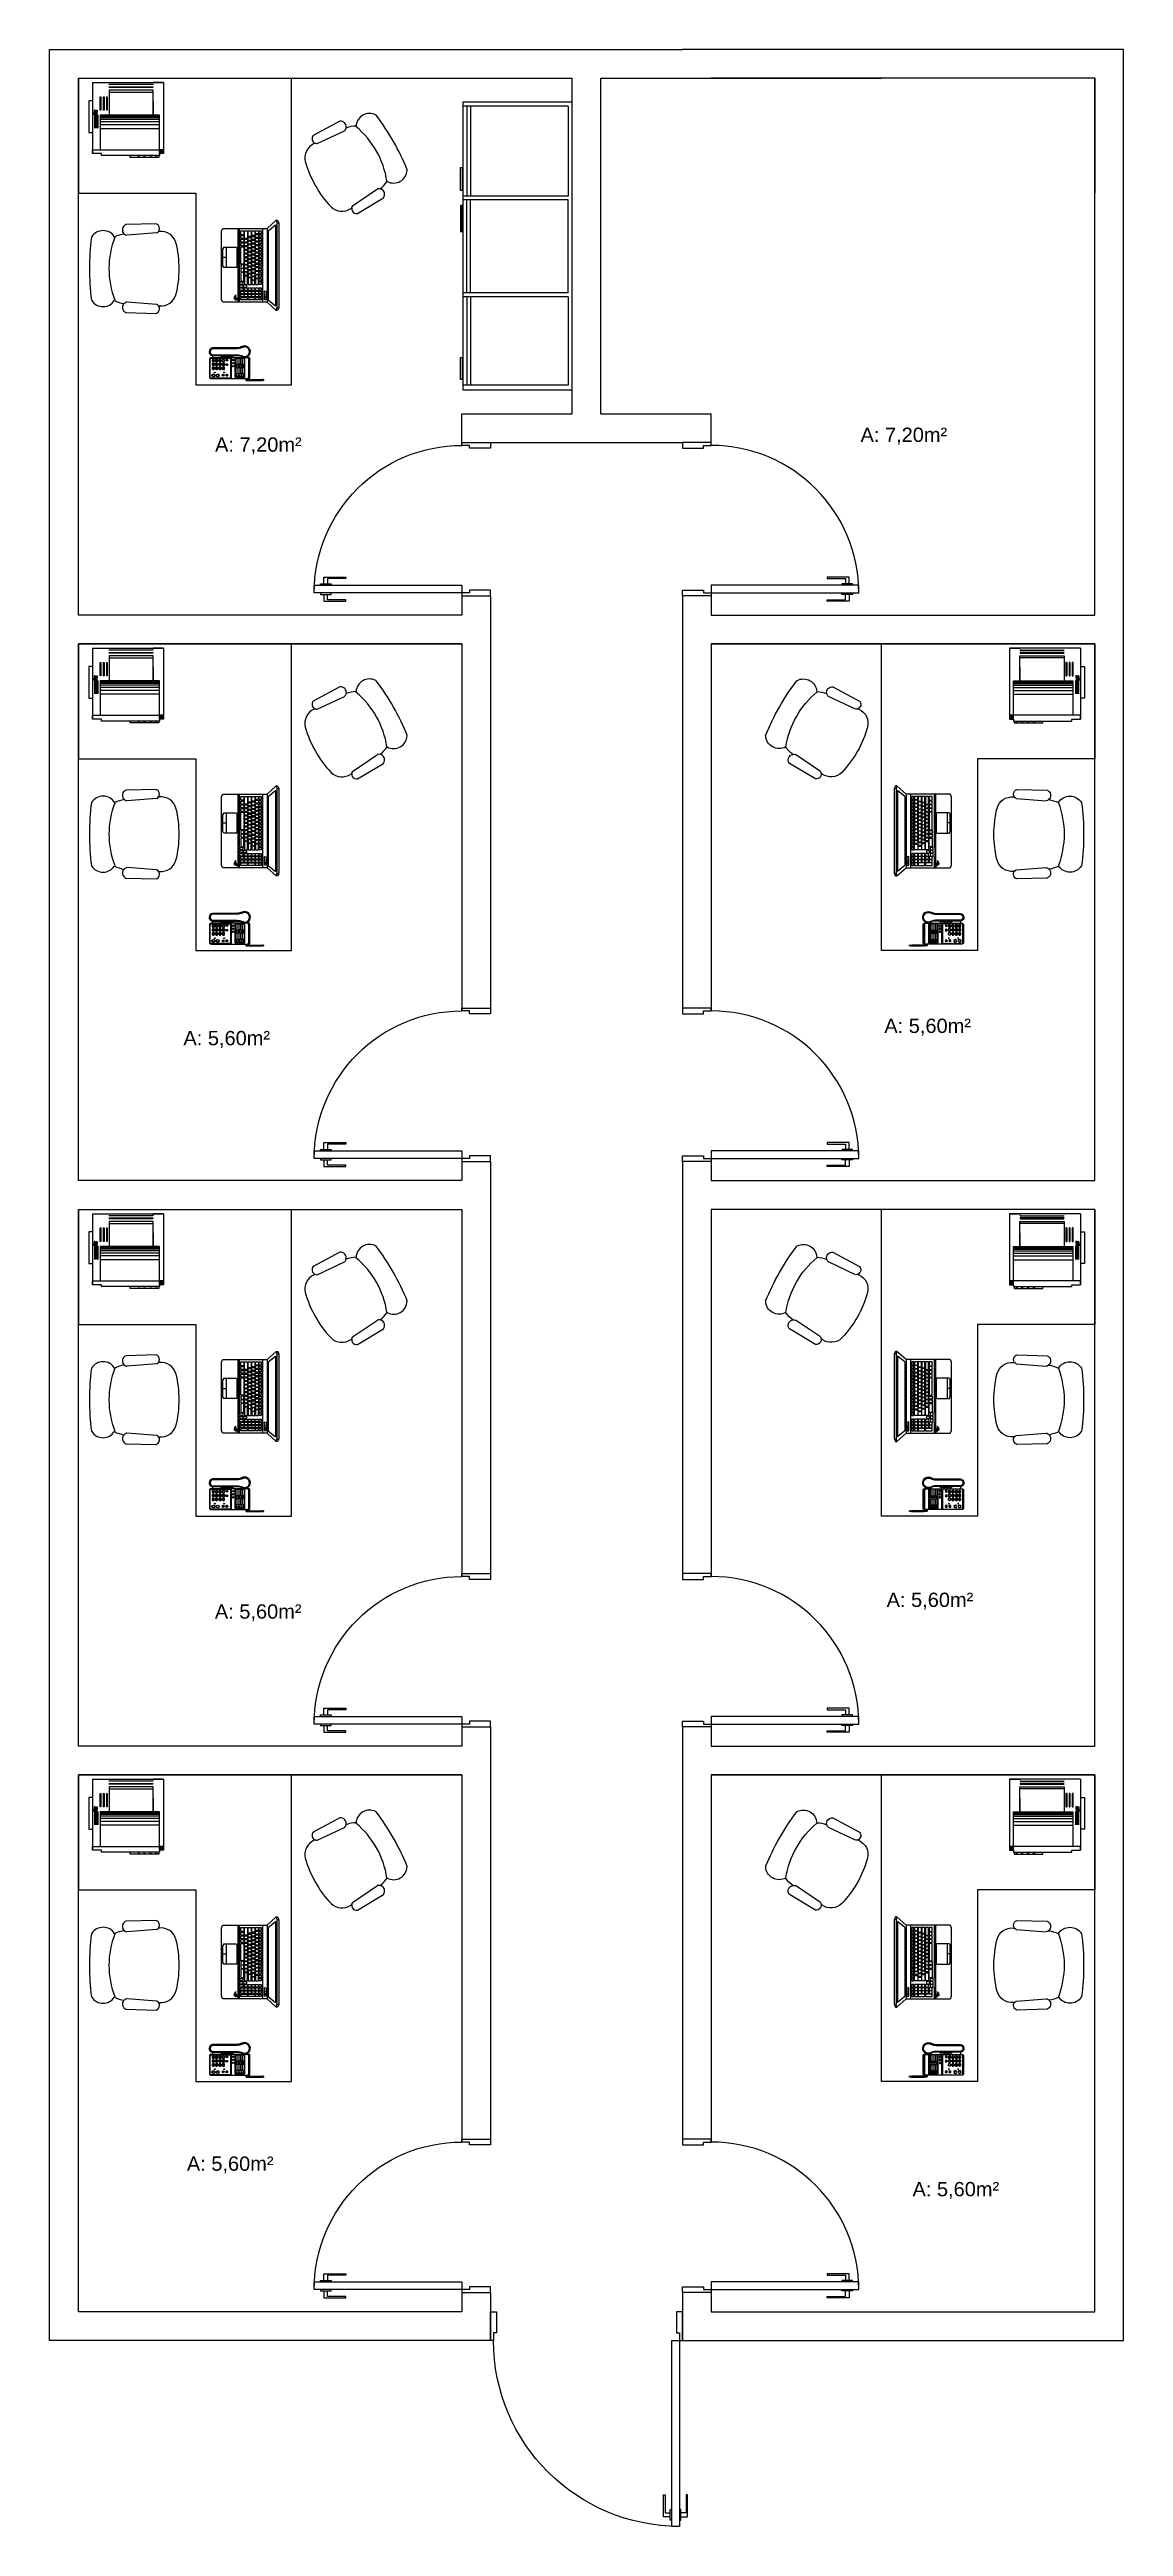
# Model space of a CAD drawing. Header units: millimetres. Extents: x 2232 to 2792, y 1301 to 2593.
import ezdxf

# ---------------------------------------------------------------- set-up
doc = ezdxf.new("R2010")
doc.units = ezdxf.units.MM
doc.layers.add('@ Texto', color=7, linetype='Continuous', lineweight=9)
for name, color, linetype in [('Esquadrias', 2, 'Continuous'), ('Layout', 2, 'Continuous'), ('Layout-int', 1, 'Continuous')]:
    doc.layers.add(name, color=color, linetype=linetype)
doc.styles.add('ROMANS', font='arial.ttf')

msp = doc.modelspace()

# ---------------------------------------------------------------- texts
at = {"layer": '@ Texto', "lineweight": -3, "ltscale": 50, "style": 'ROMANS'}
for s, p in [('A: 7,20m²', (2318.4, 2383.7)), ('A: 7,20m²', (2655, 2388.8)), ('A: 5,60m²', (2301.9, 2074.1)), ('A: 5,60m²', (2667.4, 2080.5)), ('A: 5,60m²', (2668.6, 1781.1)), ('A: 5,60m²', (2318.3, 1775)), ('A: 5,60m²', (2303.7, 1487)), ('A: 5,60m²', (2682.1, 1473.7))]:
    msp.add_text(s, height=7.46, dxfattribs=at).set_placement(p)

# ---------------------------------------------------------------- blocks, each defined once
blk = doc.blocks.new('FONE_05')
for points in [[(60, 281, -0.340222), (60, 281, -0.037447), (60, 281, -0.015975), (61, 281, -0.011359), (62, 281, -0.011359), (63, 281, -0.015975), (64, 281, -0.037447), (64, 281, -0.340222), (64, 281, -0.203717), (64, 281, -0.127658), (64, 281, -0.037447), (64, 281, -0.015975), (63, 281, -0.011359), (62, 281, -0.011359), (61, 281, -0.015975), (60, 281, -0.037447), (60, 281, -0.340222), (60, 281), (60, 277, 0.340222), (60, 277, 0.037447), (60, 277, 0.015975), (61, 277, 0.003987), (61, 277, 0.007373), (62, 277, 0.007373), (63, 277, 0.003987), (63, 277, 0.015975), (64, 277, 0.037447), (64, 277, 0.340222), (64, 277), (64, 281)], [(63, 272, 0.005859), (64, 272, 0.017035), (64, 272), (64, 272, -0.013929), (64, 272, -0.015975), (63, 271, -0.011359), (62, 271, -0.011359), (61, 271, -0.015975), (60, 272, -0.013929), (60, 272)], [(60, 205), (60, 271, 0.028607), (60, 271, 0.015975), (61, 271, 0.011359), (62, 271, 0.011359), (63, 271, 0.015975), (64, 271, 0.028607), (64, 271, 0.00883), (64, 271, 0.340222), (64, 271), (64, 205, -0.335997), (64, 205, -0.001088), (64, 205, -0.135754), (60, 205, -0.001088), (60, 205, -0.335997), (60, 205), (60, 271, 0.340222), (60, 271, 0.00883), (60, 271), (60, 272, 0.018624), (60, 272), (60, 272, 0.017035), (60, 272, 0.005859), (61, 272), (61, 272, 0.008946), (61, 272), (61, 272, 0.002159), (61, 272, 0.003576), (61, 272, 0.007783), (62, 272, 0.007783), (63, 272, 0.003576), (63, 272, 0.002159), (63, 272), (63, 272, -0.001777), (63, 272, -0.011359), (62, 272, -0.011359), (61, 272, -0.001777), (61, 272)], [(63, 272, 0.008946), (63, 272), (63, 272, -0.010115), (63, 272, -0.011359), (62, 272, -0.011359), (61, 272, -0.010115), (61, 272)], [(64, 272, 0.018624), (64, 272), (64, 271), (64, 205)], [(-61, 200, 0.933431), (-113, 170)], [(-107, 163, -0.075584), (-113, 170, -0.113237), (-106, 144), (-106, 16, 0.787522), (-65, 13, -0.323388), (-61, 16), (-54, 16), (-54, 8, 0.414214), (-46, 0), (46, 0, 0.414214), (54, 8), (54, 190), (58, 190, 0.414214), (58, 190), (58, 190), (62, 190, 0.414214), (64, 194), (64, 194)], [(-54, 198, -0.414214), (-50, 203), (50, 203, -0.414214), (54, 198), (54, 205, 0.414214), (50, 210), (-50, 210, 0.414214), (-54, 205), (-54, 200), (-61, 200, -0.265947), (-59, 170, -0.075584), (-64, 163)], [(54, 190), (54, 198), (58, 198, -0.414214), (58, 198), (58, 198), (60, 198), (60, 194), (64, 194), (64, 202, 0.495077), (64, 202, -0.134813), (60, 202, 0.495077), (60, 202), (60, 198)]]:
    blk.add_lwpolyline(points, format="xyb")
for points in [[(61, 277), (61, 272)], [(63, 277), (63, 272)], [(60, 205), (60, 205)], [(60, 202), (60, 202)], [(64, 205), (64, 205)], [(64, 202), (64, 202)]]:
    blk.add_lwpolyline(points)
blk.add_lwpolyline([(64, 205, -0.134813), (60, 205), (60, 205, 0.495077), (60, 205), (60, 202, 0.335997), (60, 202, 0.001088), (60, 202, 0.135754), (64, 202, 0.001088), (64, 202, 0.335997), (64, 202), (64, 205, 0.495077)], format="xyb", close=True)
at = {"layer": 'Layout-int', "color": 0}
for points in [[(60, 281, 0.340222), (60, 280, 0.037447), (60, 280, 0.015975), (61, 280, 0.011359), (62, 280, 0.011359), (63, 280, 0.015975), (64, 280, 0.037447), (64, 280, 0.340222), (64, 281, 0.340222)], [(-60, 171, 1.595433), (-111, 171, -0.113237), (-104, 144), (-104, 16, 0.850404), (-66, 16), (-66, 144, -0.113237), (-60, 171)], [(-63, 173, 1.595433), (-108, 173, -0.113237), (-101, 144), (-101, 16, 0.835801), (-70, 16), (-70, 144, -0.113237), (-63, 173)], [(54, 202, 0.414214), (50, 207), (-50, 207, 0.414214), (-54, 202)], [(-54, 183), (44, 183, -0.414214), (50, 178), (50, 138, -0.414214), (44, 133), (-54, 133)], [(-54, 182), (44, 182, -0.414214), (48, 178), (48, 138, -0.414214), (44, 134), (-54, 134)], [(60, 194, 0.142286), (64, 194)], [(-66, 120, 1.083616), (-66, 122)], [(-66, 112, 1.083616), (-66, 115)], [(-66, 105, 1.083616), (-66, 108)], [(-66, 98, 1.083616), (-66, 100)], [(-66, 90, 1.083616), (-66, 93)], [(-66, 83, 1.083616), (-66, 86)], [(-66, 76, 1.083616), (-66, 78)], [(-66, 68, 1.083616), (-66, 71)], [(-66, 61, 1.083616), (-66, 64)], [(51, 109, 0.140289), (54, 114), (-54, 114, 0.140289), (-51, 109)], [(-44, 68, -0.542158), (-44, 77), (-35, 77, -0.542158), (-35, 68), (-44, 68)], [(-24, 68), (-15, 68, 0.542158), (-15, 77), (-24, 77, 0.542158), (-24, 68), (-15, 68, 0.542158), (-15, 77), (-24, 77, 0.542158), (-24, 68)], [(5, 68, 0.542158), (5, 77), (-4, 77, 0.542158), (-4, 68), (5, 68)]]:
    blk.add_lwpolyline(points, format="xyb", dxfattribs=at)
for points in [[(60, 281), (60, 281)], [(60, 277), (60, 280)], [(60, 277), (60, 280)], [(60, 205), (60, 271)], [(61, 277), (61, 280)], [(61, 205), (61, 271)], [(63, 277), (63, 280)], [(63, 205), (63, 271)], [(64, 281), (64, 281)], [(64, 277), (64, 280)], [(64, 277), (64, 280)], [(64, 205), (64, 271)], [(-54, 200), (-54, 16)], [(-54, 182), (-54, 134)], [(-18, 172), (-52, 172)], [(-18, 163), (-52, 163)], [(-18, 154), (-52, 154)], [(-18, 145), (-52, 145)], [(-18, 180), (-18, 136)], [(-2, 180), (-2, 136)], [(30, 172), (-2, 172)], [(30, 163), (-2, 163)], [(30, 154), (-2, 154)], [(30, 145), (-2, 145)], [(30, 180), (30, 136)], [(58, 198), (58, 190)], [(60, 202), (60, 205)], [(60, 202), (60, 205)], [(60, 194), (60, 202)], [(60, 194), (60, 202)], [(61, 202), (61, 204)], [(61, 194), (61, 202)], [(63, 202), (63, 204)], [(63, 194), (63, 202)], [(64, 202), (64, 205)], [(64, 202), (64, 205)], [(64, 194), (64, 202)], [(64, 194), (64, 202)]]:
    blk.add_lwpolyline(points, dxfattribs=at)
for points in [[(46, 136), (-52, 136), (-52, 180), (46, 180)], [(-35, 60), (-44, 60)], [(-35, 59), (-44, 59)], [(-35, 51), (-44, 51)], [(-35, 50), (-44, 50)], [(-35, 42), (-44, 42)], [(-35, 41), (-44, 41)], [(-35, 33), (-44, 33)], [(-35, 32), (-44, 32)], [(-35, 25), (-44, 25)], [(-35, 24), (-44, 24)], [(-35, 15), (-44, 15)], [(-35, 15), (-44, 15)], [(-24, 78), (-15, 78)], [(-24, 68), (-15, 68)], [(-15, 60), (-24, 60)], [(-24, 60), (-15, 60)], [(-24, 59), (-15, 59)], [(-15, 59), (-24, 59)], [(-24, 51), (-15, 51)], [(-15, 51), (-24, 51)], [(-15, 50), (-24, 50)], [(-24, 50), (-15, 50)], [(-15, 42), (-24, 42)], [(-24, 42), (-15, 42)], [(-24, 41), (-15, 41)], [(-15, 41), (-24, 41)], [(-24, 33), (-15, 33)], [(-15, 33), (-24, 33)], [(-15, 32), (-24, 32)], [(-24, 32), (-15, 32)], [(-15, 25), (-24, 25)], [(-24, 25), (-15, 25)], [(-24, 24), (-15, 24)], [(-15, 24), (-24, 24)], [(-15, 15), (-24, 15)], [(-24, 15), (-15, 15)], [(-15, 15), (-24, 15)], [(-24, 15), (-15, 15)], [(-4, 60), (5, 60)], [(-4, 59), (5, 59)], [(-4, 51), (5, 51)], [(-4, 50), (5, 50)], [(-4, 42), (5, 42)], [(-4, 41), (5, 41)], [(-4, 33), (5, 33)], [(-4, 32), (5, 32)], [(-4, 25), (5, 25)], [(-4, 24), (5, 24)], [(-4, 15), (5, 15)], [(-4, 15), (5, 15)]]:
    blk.add_lwpolyline(points, close=True, dxfattribs=at)
for points in [[(-7, 175), (-14, 175, -0.542158), (-14, 177), (-7, 177, -0.542158)], [(-7, 177, -0.569812), (-7, 175), (-14, 175, -0.569812), (-14, 177)], [(-7, 166, 0.569812), (-7, 168), (-14, 168, 0.569812), (-14, 166)], [(-7, 168), (-14, 168, 0.542158), (-14, 166), (-7, 166, 0.542158)], [(-7, 158, 0.569812), (-7, 160), (-14, 160, 0.569812), (-14, 158)], [(-7, 159), (-14, 159, 0.542158), (-14, 158), (-7, 158, 0.542158)], [(-7, 149, 0.569812), (-7, 151), (-14, 151, 0.569812), (-14, 149)], [(-7, 151), (-14, 151, 0.542158), (-14, 149), (-7, 149, 0.542158)], [(-7, 140, 0.569812), (-7, 142), (-14, 142, 0.569812), (-14, 140)], [(-7, 142), (-14, 142, 0.542158), (-14, 140), (-7, 140, 0.542158)], [(35, 177, 0.569812), (35, 175), (42, 175, 0.569812), (42, 177)], [(42, 175, 0.542158), (42, 177), (35, 177, 0.542158), (35, 175)], [(35, 166), (42, 166, 0.569812), (42, 168), (35, 168, 0.569812)], [(42, 168), (35, 168, 0.542158), (35, 166), (42, 166, 0.542158)], [(35, 158), (42, 158, 0.569812), (42, 160), (35, 160, 0.569812)], [(42, 159), (35, 159, 0.542158), (35, 158), (42, 158, 0.542158)], [(35, 149), (42, 149, 0.569812), (42, 151), (35, 151, 0.569812)], [(42, 151), (35, 151, 0.542158), (35, 149), (42, 149, 0.542158)], [(35, 140), (42, 140, 0.569812), (42, 142), (35, 142, 0.569812)], [(42, 142), (35, 142, 0.542158), (35, 140), (42, 140, 0.542158)], [(48, 110, -0.414214), (52, 107), (52, 8, -0.414214), (46, 3), (-46, 3, -0.414214), (-52, 8), (-52, 107, -0.414214), (-48, 110)], [(-44, 68), (-35, 68, 0.569812), (-35, 78), (-44, 78, 0.569812)], [(-44, 50, -0.569812), (-44, 60, 0.569812)], [(-44, 32, -0.569812), (-44, 42, 0.569812)], [(-44, 15, -0.569812), (-44, 25, 0.569812)], [(-44, 51, -0.542158), (-44, 59, 0.542158)], [(-44, 33, -0.542158), (-44, 41, 0.542158)], [(-44, 15, -0.542158), (-44, 24, 0.542158)], [(-35, 60, -0.569812), (-35, 50, 0.569812)], [(-35, 59, -0.542158), (-35, 51, 0.542158)], [(-35, 42, -0.569812), (-35, 32, 0.569812)], [(-35, 41, -0.542158), (-35, 33, 0.542158)], [(-35, 25, -0.569812), (-35, 15, 0.569812)], [(-35, 24, -0.542158), (-35, 15, 0.542158)], [(-24, 68, -0.569812), (-24, 78, 0.569812)], [(-24, 50, -0.569812), (-24, 60, 0.569812)], [(-24, 50, -0.569812), (-24, 60, 0.569812)], [(-24, 32, -0.569812), (-24, 42, 0.569812)], [(-24, 32, -0.569812), (-24, 42, 0.569812)], [(-24, 15, -0.569812), (-24, 25, 0.569812)], [(-24, 15, -0.569812), (-24, 25, 0.569812)], [(-24, 51, -0.542158), (-24, 59, 0.542158)], [(-24, 51, -0.542158), (-24, 59, 0.542158)], [(-24, 33, -0.542158), (-24, 41, 0.542158)], [(-24, 33, -0.542158), (-24, 41, 0.542158)], [(-24, 15, -0.542158), (-24, 24, 0.542158)], [(-24, 15, -0.542158), (-24, 24, 0.542158)], [(-15, 78, -0.569812), (-15, 68, 0.569812)], [(-15, 60, -0.569812), (-15, 50, 0.569812)], [(-15, 60, -0.569812), (-15, 50, 0.569812)], [(-15, 59, -0.542158), (-15, 51, 0.542158)], [(-15, 59, -0.542158), (-15, 51, 0.542158)], [(-15, 42, -0.569812), (-15, 32, 0.569812)], [(-15, 42, -0.569812), (-15, 32, 0.569812)], [(-15, 41, -0.542158), (-15, 33, 0.542158)], [(-15, 41, -0.542158), (-15, 33, 0.542158)], [(-15, 25, -0.569812), (-15, 15, 0.569812)], [(-15, 25, -0.569812), (-15, 15, 0.569812)], [(-15, 24, -0.542158), (-15, 15, 0.542158)], [(-15, 24, -0.542158), (-15, 15, 0.542158)], [(-4, 78, 0.569812), (-4, 68), (5, 68, 0.569812), (5, 78)], [(-4, 50, -0.569812), (-4, 60, 0.569812)], [(-4, 32, -0.569812), (-4, 42, 0.569812)], [(-4, 15, -0.569812), (-4, 25, 0.569812)], [(-4, 51, -0.542158), (-4, 59, 0.542158)], [(-4, 33, -0.542158), (-4, 41, 0.542158)], [(-4, 15, -0.542158), (-4, 24, 0.542158)], [(5, 60, -0.569812), (5, 50, 0.569812)], [(5, 59, -0.542158), (5, 51, 0.542158)], [(5, 42, -0.569812), (5, 32, 0.569812)], [(5, 41, -0.542158), (5, 33, 0.542158)], [(5, 25, -0.569812), (5, 15, 0.569812)], [(5, 24, -0.542158), (5, 15, 0.542158)], [(34, 89), (40, 89, 0.569812), (40, 91), (34, 91, 0.569812)], [(40, 91), (34, 91, 0.542158), (34, 89), (40, 89, 0.542158)], [(40, 72), (34, 72, 0.569812), (34, 71), (40, 71, 0.569812)], [(40, 72), (34, 72, 0.542158), (34, 71), (40, 71, 0.542158)]]:
    blk.add_lwpolyline(points, format="xyb", close=True, dxfattribs=at)
for centre, radius in [((-61, 121), 1.36), ((-61, 114), 1.36), ((-61, 106), 1.36), ((-61, 99), 1.36), ((-61, 92), 1.36), ((-61, 84), 1.36), ((-61, 77), 1.36), ((-61, 70), 1.36), ((-61, 62), 1.36), ((-42, 90), 5), ((-42, 123), 4.01), ((-42, 90), 3.5), ((-42, 123), 2.01), ((-26, 123), 4.01), ((-26, 123), 4.01), ((-26, 123), 2.01), ((-26, 123), 2.01), ((-18, 90), 5), ((-18, 90), 3.5), ((-10, 123), 4.01), ((-10, 123), 2.01), ((23, 77), 2.04), ((23, 28), 2.04), ((23, 77), 1.25), ((23, 28), 1.25), ((38, 43), 7.71), ((38, 20), 7.71), ((38, 43), 6.85), ((38, 20), 6.85), ((37, 90), 5.5), ((37, 71), 5.5), ((37, 90), 4.5), ((37, 71), 4.5)]:
    blk.add_circle(centre, radius, dxfattribs=at)
blk = doc.blocks.new('Bbpstg02')
blk.add_lwpolyline([(564, 170, 0.3585), (457, 243), (450, 242, 0.336574), (450, 281, 0.149808), (435, 292), (238, 287, 0.078833), (228, 281, 0.46433), (228, 225, 0.083286), (164, 206, 0.560068), (14, 206, 0.005253), (13, 205, 0.064748), (13, -205, 0.011707), (15, -208, 0.542101), (162, -208, 0.081844), (225, -228, 0.531069), (238, -287), (435, -292, 0.510872), (450, -242), (457, -243, 0.358501), (564, -170, 0.120349)], format="xyb", close=True)
at = {"layer": 'Layout-int', "color": 0}
for p, q in [((439, 233), (243, 218)), ((439, -233), (243, -218))]:
    blk.add_line(p, q, dxfattribs=at)
for centre, radius, start, end in [((704, 0), 577, 159.209, 200.791), ((89, 160), 87.7, 30.3927, 31.3964), ((252, 253), 36.3, 229.8137, 257.1337), ((425, 262), 32, 296.0431, 322.7962), ((252, -253), 36.3, 102.8663, 135.958), ((425, -262), 32, 36.9611, 63.9569)]:
    blk.add_arc(centre, radius, start, end, dxfattribs=at)
blk = doc.blocks.new('IMPRESSORA_LASER')
for p, q in [((-148, -10), (-148, 0)), ((-148, 0), (2, 0)), ((2, 0), (2, -10)), ((-172, -390), (-172, -20)), ((-172, -20), (-152, -20)), ((-152, -10), (152, -10)), ((-152, -10), (-148, -10)), ((-152, -20), (-152, -10)), ((152, -10), (152, -20)), ((152, -20), (198, -20)), ((198, -390), (198, -20)), ((198, -20), (198, -40)), ((218, -130), (198, -130)), ((218, -295), (218, -130)), ((198, -390), (198, -295)), ((198, -295), (218, -295)), ((198, -390), (-172, -390)), ((-172, -390), (-118, -390))]:
    blk.add_line(p, q)
at = {"layer": 'Layout-int', "color": 0}
for p, q in [((198, -40), (-172, -40)), ((-172, -40), (-152, -40)), ((-152, -20), (-152, -40)), ((-152, -40), (-152, -220)), ((-132, -3), (-132, -6)), ((-103, -3), (-103, -6)), ((-72, -3), (-72, -6)), ((-41, -3), (-41, -6)), ((158, -220), (158, -40)), ((-152, -150), (158, -150)), ((-152, -170), (158, -170)), ((-152, -185), (158, -185)), ((-152, -197), (158, -197)), ((-152, -206), (158, -206)), ((-152, -213), (158, -213)), ((-152, -218), (158, -218)), ((-152, -220), (158, -220)), ((-118, -291), (-118, -220)), ((-118, -220), (-118, -350)), ((112, -350), (112, -220)), ((122, -246), (126, -246)), ((122, -316), (122, -246)), ((126, -316), (126, -246)), ((138, -246), (142, -246)), ((138, -316), (138, -246)), ((142, -316), (142, -246)), ((155, -246), (159, -246)), ((155, -316), (155, -246)), ((159, -246), (159, -316)), ((171, -222), (171, -152)), ((174, -246), (175, -222)), ((178, -246), (174, -246)), ((179, -222), (175, -222)), ((178, -246), (179, -222)), ((179, -222), (179, -152)), ((182, -246), (183, -222)), ((186, -246), (182, -246)), ((183, -152), (183, -222)), ((187, -222), (183, -222)), ((186, -246), (187, -222)), ((186, -246), (190, -246)), ((187, -222), (187, -152)), ((190, -246), (191, -222)), ((112, -340), (-118, -340)), ((-118, -350), (112, -350)), ((-117, -364), (113, -364)), ((-117, -368), (-117, -364)), ((113, -368), (-117, -368)), ((-117, -380), (113, -380)), ((-117, -384), (-117, -380)), ((112, -350), (112, -330)), ((126, -316), (122, -316)), ((142, -316), (138, -316)), ((159, -316), (155, -316))]:
    blk.add_line(p, q, dxfattribs=at)
for points in [[(-172, -40), (-172, -20), (-152, -40), (-152, -20)], [(-141, -6), (-141, -3), (-132, -6), (-132, -3)], [(-113, -6), (-113, -3), (-103, -6), (-103, -3)], [(-81, -6), (-81, -3), (-72, -6), (-72, -3)], [(-51, -6), (-51, -3), (-41, -6), (-41, -3)], [(171, -152), (171, -222), (175, -152), (175, -222)], [(179, -152), (179, -222), (183, -152), (183, -222)], [(187, -152), (187, -222), (191, -152), (191, -222)], [(113, -364), (-117, -364), (113, -368), (-117, -368)], [(113, -380), (-117, -380), (113, -384), (-117, -384)]]:
    blk.add_solid(points, dxfattribs=at)
blk = doc.blocks.new('Notebook Asus 15')
blk.add_lwpolyline([(-180, 0), (-192, 7), (-192, 238), (-235, 285), (-235, 293), (-225, 298, -0.118421), (-220, 299), (220, 299, -0.118421), (225, 298), (235, 293), (235, 285), (192, 238), (192, 7), (180, 0)], format="xyb", close=True)
at = {"layer": 'Layout-int', "color": 0}
for p, q in [((-235, 285), (-222, 289)), ((-222, 289), (-222, 299)), ((-222, 289), (222, 289)), ((-211, 282), (211, 282)), ((-180, 244), (-211, 282)), ((-72, 286), (-73, 286)), ((-73, 286), (-73, 286)), ((-73, 286), (-73, 285)), ((-73, 285), (-73, 285)), ((-73, 285), (-73, 285)), ((-73, 285), (-72, 285)), ((-71, 286), (-72, 286)), ((-72, 286), (-72, 286)), ((-72, 285), (-72, 285)), ((-72, 285), (-71, 285)), ((-71, 285), (-71, 286)), ((-71, 285), (-71, 285)), ((-66, 287), (66, 287)), ((-66, 287), (-63, 283)), ((-63, 283), (63, 283)), ((-1, 287), (-3, 286)), ((-3, 286), (-3, 285)), ((-3, 285), (-3, 285)), ((-3, 285), (-1, 284)), ((0, 287), (-1, 287)), ((-1, 284), (0, 284)), ((1, 287), (0, 287)), ((0, 284), (1, 284)), ((3, 286), (1, 287)), ((1, 284), (3, 285)), ((3, 285), (3, 286)), ((3, 285), (3, 285)), ((66, 287), (63, 283)), ((71, 285), (71, 286)), ((71, 286), (72, 286)), ((72, 285), (71, 285)), ((71, 285), (71, 285)), ((72, 286), (72, 286)), ((72, 286), (73, 286)), ((73, 285), (72, 285)), ((72, 285), (72, 285)), ((73, 286), (73, 286)), ((73, 286), (73, 285)), ((73, 285), (73, 285)), ((73, 285), (73, 285)), ((180, 244), (211, 282)), ((222, 289), (222, 299)), ((235, 285), (222, 289)), ((-192, 238), (192, 238)), ((-192, 215), (192, 215)), ((-180, 244), (180, 244)), ((-180, 208), (-164, 208)), ((-180, 197), (-180, 208)), ((-164, 197), (-180, 197)), ((-180, 193), (-164, 193)), ((-180, 177), (-180, 193)), ((-164, 177), (-180, 177)), ((-180, 174), (-155, 174)), ((-180, 158), (-180, 174)), ((-155, 158), (-180, 158)), ((-180, 155), (-150, 155)), ((-180, 139), (-180, 155)), ((-150, 139), (-180, 139)), ((-180, 136), (-140, 136)), ((-180, 120), (-180, 136)), ((-164, 208), (-164, 197)), ((-164, 193), (-164, 177)), ((-161, 193), (-145, 193)), ((-161, 177), (-161, 193)), ((-145, 177), (-161, 177)), ((-159, 208), (-145, 208)), ((-159, 197), (-159, 208)), ((-145, 197), (-159, 197)), ((-155, 174), (-155, 158)), ((-151, 174), (-135, 174)), ((-151, 158), (-151, 174)), ((-135, 158), (-151, 158)), ((-150, 155), (-150, 139)), ((-146, 155), (-130, 155)), ((-146, 139), (-146, 155)), ((-130, 139), (-146, 139)), ((-145, 208), (-145, 197)), ((-145, 193), (-145, 177)), ((-142, 208), (-128, 208)), ((-142, 197), (-142, 208)), ((-128, 197), (-142, 197)), ((-142, 193), (-126, 193)), ((-142, 177), (-142, 193)), ((-126, 177), (-142, 177)), ((-140, 136), (-140, 120)), ((-136, 136), (-121, 136)), ((-136, 120), (-136, 136)), ((-135, 174), (-135, 158)), ((-132, 174), (-116, 174)), ((-132, 158), (-132, 174)), ((-116, 158), (-132, 158)), ((-130, 155), (-130, 139)), ((-128, 208), (-128, 197)), ((-127, 155), (-111, 155)), ((-127, 139), (-127, 155)), ((-111, 139), (-127, 139)), ((-126, 193), (-126, 177)), ((-124, 208), (-110, 208)), ((-124, 197), (-124, 208)), ((-110, 197), (-124, 197)), ((-122, 193), (-107, 193)), ((-122, 177), (-122, 193)), ((-107, 177), (-122, 177)), ((-121, 136), (-121, 120)), ((-117, 136), (-101, 136)), ((-117, 120), (-117, 136)), ((-116, 174), (-116, 158)), ((-113, 174), (-97, 174)), ((-113, 158), (-113, 174)), ((-97, 158), (-113, 158)), ((-111, 155), (-111, 139)), ((-110, 208), (-110, 197)), ((-108, 155), (-92, 155)), ((-108, 139), (-108, 155)), ((-92, 139), (-108, 139)), ((-107, 208), (-93, 208)), ((-107, 197), (-107, 208)), ((-93, 197), (-107, 197)), ((-107, 193), (-107, 177)), ((-103, 193), (-87, 193)), ((-103, 177), (-103, 193)), ((-87, 177), (-103, 177)), ((-101, 136), (-101, 120)), ((-98, 136), (-82, 136)), ((-98, 120), (-98, 136)), ((-97, 174), (-97, 158)), ((-93, 208), (-93, 197)), ((-93, 174), (-78, 174)), ((-93, 158), (-93, 174)), ((-78, 158), (-93, 158)), ((-92, 155), (-92, 139)), ((-89, 208), (-75, 208)), ((-89, 197), (-89, 208)), ((-75, 197), (-89, 197)), ((-88, 155), (-73, 155)), ((-88, 139), (-88, 155)), ((-73, 139), (-88, 139)), ((-87, 193), (-87, 177)), ((-84, 193), (-68, 193)), ((-84, 177), (-84, 193)), ((-68, 177), (-84, 177)), ((-82, 136), (-82, 120)), ((-79, 136), (-63, 136)), ((-79, 120), (-79, 136)), ((-78, 174), (-78, 158)), ((-75, 208), (-75, 197)), ((-74, 174), (-58, 174)), ((-74, 158), (-74, 174)), ((-58, 158), (-74, 158)), ((-73, 155), (-73, 139)), ((-72, 208), (-58, 208)), ((-72, 197), (-72, 208)), ((-58, 197), (-72, 197)), ((-69, 155), (-53, 155)), ((-69, 139), (-69, 155)), ((-53, 139), (-69, 139)), ((-68, 193), (-68, 177)), ((-65, 193), (-49, 193)), ((-65, 177), (-65, 193)), ((-49, 177), (-65, 177)), ((-63, 136), (-63, 120)), ((-60, 136), (-44, 136)), ((-60, 120), (-60, 136)), ((-58, 208), (-58, 197)), ((-58, 174), (-58, 158)), ((-55, 208), (-41, 208)), ((-55, 197), (-55, 208)), ((-41, 197), (-55, 197)), ((-55, 174), (-39, 174)), ((-55, 158), (-55, 174)), ((-39, 158), (-55, 158)), ((-53, 155), (-53, 139)), ((-50, 155), (-34, 155)), ((-50, 139), (-50, 155)), ((-34, 139), (-50, 139)), ((-49, 193), (-49, 177)), ((-46, 193), (-30, 193)), ((-46, 177), (-46, 193)), ((-30, 177), (-46, 177)), ((-44, 136), (-44, 120)), ((-41, 208), (-41, 197)), ((-40, 136), (-25, 136)), ((-40, 120), (-40, 136)), ((-39, 174), (-39, 158)), ((-37, 208), (-23, 208)), ((-37, 197), (-37, 208)), ((-23, 197), (-37, 197)), ((-36, 174), (-20, 174)), ((-36, 158), (-36, 174)), ((-20, 158), (-36, 158)), ((-34, 155), (-34, 139)), ((-31, 155), (-15, 155)), ((-31, 139), (-31, 155)), ((-15, 139), (-31, 139)), ((-30, 193), (-30, 177)), ((-27, 193), (-11, 193)), ((-27, 177), (-27, 193)), ((-11, 177), (-27, 177)), ((-25, 136), (-25, 120)), ((-23, 208), (-23, 197)), ((-21, 136), (-5, 136)), ((-21, 120), (-21, 136)), ((-20, 208), (-6, 208)), ((-20, 197), (-20, 208)), ((-6, 197), (-20, 197)), ((-20, 174), (-20, 158)), ((-17, 174), (-1, 174)), ((-17, 158), (-17, 174)), ((-1, 158), (-17, 158)), ((-15, 155), (-15, 139)), ((-12, 155), (4, 155)), ((-12, 139), (-12, 155)), ((4, 139), (-12, 139)), ((-11, 193), (-11, 177)), ((-7, 193), (8, 193)), ((-7, 177), (-7, 193)), ((8, 177), (-7, 177)), ((-6, 208), (-6, 197)), ((-5, 136), (-5, 120)), ((-2, 208), (12, 208)), ((-2, 197), (-2, 208)), ((12, 197), (-2, 197)), ((-2, 136), (14, 136)), ((-2, 120), (-2, 136)), ((-1, 174), (-1, 158)), ((2, 174), (18, 174)), ((2, 158), (2, 174)), ((18, 158), (2, 158)), ((4, 155), (4, 139)), ((8, 193), (8, 177)), ((8, 155), (23, 155)), ((8, 139), (8, 155)), ((23, 139), (8, 139)), ((12, 208), (12, 197)), ((12, 193), (28, 193)), ((12, 177), (12, 193)), ((28, 177), (12, 177)), ((14, 136), (14, 120)), ((15, 208), (29, 208)), ((15, 197), (15, 208)), ((29, 197), (15, 197)), ((17, 136), (33, 136)), ((17, 120), (17, 136)), ((18, 174), (18, 158)), ((22, 174), (37, 174)), ((22, 158), (22, 174)), ((37, 158), (22, 158)), ((23, 155), (23, 139)), ((27, 155), (43, 155)), ((27, 139), (27, 155)), ((43, 139), (27, 139)), ((28, 193), (28, 177)), ((29, 208), (29, 197)), ((31, 193), (47, 193)), ((31, 177), (31, 193)), ((47, 177), (31, 177)), ((33, 208), (47, 208)), ((33, 197), (33, 208)), ((47, 197), (33, 197)), ((33, 136), (33, 120)), ((52, 136), (36, 136)), ((36, 136), (36, 120)), ((37, 174), (37, 158)), ((41, 174), (57, 174)), ((41, 158), (41, 174)), ((57, 158), (41, 158)), ((43, 155), (43, 139)), ((62, 155), (46, 155)), ((46, 155), (46, 139)), ((46, 139), (62, 139)), ((47, 208), (47, 197)), ((47, 193), (47, 177)), ((50, 208), (64, 208)), ((50, 197), (50, 208)), ((64, 197), (50, 197)), ((66, 193), (50, 193)), ((50, 193), (50, 177)), ((50, 177), (66, 177)), ((52, 120), (52, 136)), ((99, 136), (56, 136)), ((56, 136), (56, 120)), ((57, 174), (57, 158)), ((76, 174), (60, 174)), ((60, 174), (60, 158)), ((60, 158), (76, 158)), ((62, 139), (62, 155)), ((64, 208), (64, 197)), ((99, 155), (65, 155)), ((65, 155), (65, 139)), ((65, 139), (99, 139)), ((66, 177), (66, 193)), ((68, 208), (82, 208)), ((68, 197), (68, 208)), ((82, 197), (68, 197)), ((99, 193), (70, 193)), ((70, 193), (70, 177)), ((70, 177), (99, 177)), ((76, 158), (76, 174)), ((99, 174), (79, 174)), ((79, 174), (79, 158)), ((79, 158), (99, 158)), ((82, 208), (82, 197)), ((85, 208), (99, 208)), ((85, 197), (85, 208)), ((99, 197), (85, 197)), ((99, 208), (99, 197)), ((99, 177), (99, 193)), ((99, 158), (99, 174)), ((99, 139), (99, 155)), ((99, 120), (99, 136)), ((102, 131), (115, 131)), ((102, 115), (102, 131)), ((115, 131), (115, 115)), ((118, 208), (131, 208)), ((118, 197), (118, 208)), ((131, 197), (118, 197)), ((118, 193), (131, 193)), ((118, 177), (118, 193)), ((131, 177), (118, 177)), ((118, 174), (131, 174)), ((118, 158), (118, 174)), ((131, 158), (118, 158)), ((118, 155), (131, 155)), ((118, 139), (118, 155)), ((131, 139), (118, 139)), ((118, 136), (131, 136)), ((118, 120), (118, 136)), ((131, 208), (131, 197)), ((131, 193), (131, 177)), ((131, 174), (131, 158)), ((131, 155), (131, 139)), ((131, 136), (131, 120)), ((133, 224), (136, 234)), ((179, 224), (133, 224)), ((134, 208), (148, 208)), ((134, 197), (134, 208)), ((148, 197), (134, 197)), ((134, 193), (148, 193)), ((134, 177), (134, 193)), ((148, 177), (134, 177)), ((134, 174), (148, 174)), ((134, 158), (134, 174)), ((148, 158), (134, 158)), ((134, 155), (148, 155)), ((134, 139), (134, 155)), ((148, 139), (134, 139)), ((134, 136), (148, 136)), ((134, 120), (134, 136)), ((136, 234), (179, 234)), ((148, 208), (148, 197)), ((148, 193), (148, 177)), ((148, 174), (148, 158)), ((148, 155), (148, 139)), ((148, 136), (148, 120)), ((151, 208), (164, 208)), ((151, 197), (151, 208)), ((164, 197), (151, 197)), ((151, 193), (164, 193)), ((151, 177), (151, 193)), ((164, 177), (151, 177)), ((151, 174), (164, 174)), ((151, 158), (151, 174)), ((164, 158), (151, 158)), ((151, 155), (164, 155)), ((151, 139), (151, 155)), ((164, 139), (151, 139)), ((151, 136), (164, 136)), ((151, 120), (151, 136)), ((155, 234), (152, 224)), ((164, 208), (164, 197)), ((164, 193), (164, 177)), ((164, 174), (164, 158)), ((164, 155), (164, 139)), ((164, 136), (164, 120)), ((166, 229), (166, 232)), ((167, 208), (180, 208)), ((167, 197), (167, 208)), ((180, 197), (167, 197)), ((167, 193), (180, 193)), ((167, 177), (167, 193)), ((180, 177), (167, 177)), ((167, 174), (180, 174)), ((167, 139), (167, 174)), ((180, 139), (167, 139)), ((167, 136), (180, 136)), ((167, 101), (167, 136)), ((179, 234), (179, 224)), ((180, 208), (180, 197)), ((180, 193), (180, 177)), ((180, 174), (180, 139)), ((180, 136), (180, 101)), ((-192, 92), (82, 92)), ((-192, 85), (192, 85)), ((-140, 120), (-180, 120)), ((-180, 117), (-160, 117)), ((-180, 101), (-180, 117)), ((-160, 101), (-180, 101)), ((-160, 117), (-160, 101)), ((-156, 117), (-140, 117)), ((-156, 101), (-156, 117)), ((-140, 101), (-156, 101)), ((-140, 117), (-140, 101)), ((-121, 120), (-136, 120)), ((-136, 117), (-121, 117)), ((-136, 101), (-136, 117)), ((-121, 101), (-136, 101)), ((-121, 117), (-121, 101)), ((-101, 120), (-117, 120)), ((-117, 117), (-101, 117)), ((-117, 101), (-117, 117)), ((-101, 101), (-117, 101)), ((-101, 117), (-101, 101)), ((-82, 120), (-98, 120)), ((-97, 117), (-6, 117)), ((-97, 101), (-97, 117)), ((-6, 101), (-97, 101)), ((-95, 78), (-91, 81)), ((-95, 12), (-95, 78)), ((-95, 24), (11, 24)), ((-95, 12), (-86, 7)), ((-91, 81), (7, 81)), ((2, 7), (-86, 7)), ((-63, 120), (-79, 120)), ((-44, 120), (-60, 120)), ((-42, 7), (-42, 24)), ((-25, 120), (-40, 120)), ((-5, 120), (-21, 120)), ((-6, 117), (-6, 101)), ((14, 120), (-2, 120)), ((14, 117), (-2, 117)), ((-2, 117), (-2, 101)), ((-2, 101), (14, 101)), ((11, 12), (2, 7)), ((11, 78), (7, 81)), ((11, 78), (11, 12)), ((14, 101), (14, 117)), ((33, 120), (17, 120)), ((33, 117), (17, 117)), ((17, 117), (17, 101)), ((17, 101), (33, 101)), ((33, 101), (33, 117)), ((36, 120), (52, 120)), ((83, 117), (37, 117)), ((37, 117), (37, 101)), ((37, 101), (83, 101)), ((56, 120), (99, 120)), ((82, 92), (86, 88)), ((83, 101), (83, 117)), ((86, 112), (99, 112)), ((86, 96), (86, 112)), ((99, 96), (86, 96)), ((86, 88), (132, 88)), ((99, 112), (99, 96)), ((115, 115), (102, 115)), ((102, 112), (115, 112)), ((102, 96), (102, 112)), ((115, 96), (102, 96)), ((115, 112), (115, 96)), ((131, 120), (118, 120)), ((118, 112), (132, 112)), ((118, 96), (118, 112)), ((132, 96), (118, 96)), ((132, 112), (132, 96)), ((135, 92), (132, 88)), ((148, 120), (134, 120)), ((134, 117), (148, 117)), ((134, 101), (134, 117)), ((148, 101), (134, 101)), ((135, 92), (192, 92)), ((148, 117), (148, 101)), ((164, 120), (151, 120)), ((151, 117), (164, 117)), ((151, 101), (151, 117)), ((164, 101), (151, 101)), ((156, 77), (156, 77)), ((156, 77), (156, 76)), ((156, 76), (158, 73)), ((156, 73), (156, 74)), ((157, 73), (156, 73)), ((157, 72), (157, 73)), ((158, 73), (159, 72)), ((159, 73), (159, 74)), ((159, 74), (159, 74)), ((159, 74), (159, 74)), ((159, 74), (160, 74)), ((160, 71), (159, 73)), ((159, 72), (160, 71)), ((160, 74), (161, 73)), ((161, 70), (160, 71)), ((161, 73), (162, 73)), ((161, 69), (161, 70)), ((162, 73), (164, 74)), ((162, 73), (162, 73)), ((163, 71), (162, 71)), ((162, 71), (162, 70)), ((162, 70), (162, 70)), ((162, 70), (162, 70)), ((162, 70), (162, 70)), ((162, 70), (162, 69)), ((162, 69), (163, 68)), ((164, 72), (163, 71)), ((163, 70), (164, 71)), ((163, 70), (163, 70)), ((163, 70), (163, 70)), ((163, 68), (164, 67)), ((164, 117), (164, 101)), ((164, 74), (166, 75)), ((167, 74), (164, 72)), ((164, 71), (166, 72)), ((164, 67), (164, 67)), ((167, 71), (165, 70)), ((165, 70), (165, 70)), ((166, 75), (170, 79)), ((166, 72), (169, 73)), ((180, 101), (167, 101)), ((170, 76), (167, 74)), ((170, 73), (167, 71)), ((176, 73), (167, 71)), ((167, 71), (169, 72)), ((169, 73), (171, 74)), ((169, 72), (172, 73)), ((172, 77), (170, 76)), ((174, 74), (170, 73)), ((171, 74), (173, 75)), ((174, 78), (172, 77)), ((172, 73), (176, 75)), ((173, 67), (172, 67)), ((173, 80), (173, 80)), ((173, 75), (175, 76)), ((173, 67), (173, 67)), ((175, 78), (174, 78)), ((176, 75), (174, 74)), ((177, 79), (175, 78)), ((175, 76), (177, 77)), ((175, 71), (176, 72)), ((178, 76), (176, 75)), ((176, 75), (179, 76)), ((176, 72), (176, 73)), ((176, 73), (176, 73)), ((178, 79), (177, 79)), ((177, 77), (180, 78)), ((180, 77), (178, 76)), ((179, 76), (181, 77)), ((180, 78), (181, 79)), ((181, 77), (180, 77)), ((181, 81), (182, 80)), ((181, 79), (182, 79)), ((182, 78), (181, 77)), ((181, 77), (181, 76)), ((182, 80), (182, 80)), ((182, 79), (182, 79)), ((182, 79), (182, 78)), ((182, 78), (182, 78)), ((182, 78), (182, 78))]:
    blk.add_line(p, q, dxfattribs=at)
for centre, radius, start, end in [((166, 229), 2.19, 124.3757, 55.6243), ((170, 78), 14, 183.0402, 196.4904), ((167, 85), 15.7, 232.7573, 243.8852), ((169, 75), 9.36, 216.6468, 238.949), ((163, 70), 0.771, 148.1457, 202.457), ((174, 92), 24.2, 243.579, 254.1872), ((173, 89), 20.4, 247.0924, 259.1908), ((175, 92), 25.4, 252.7583, 263.5357), ((171, 76), 6.81, 258.0943, 278.1956), ((178, 69), 12, 116.3871, 128.1444), ((171, 72), 3.52, 282.517, 308.765), ((178, 58), 23.3, 83.6809, 103.0685), ((168, 77), 8.8, 307.7098, 324.1483), ((172, 71), 4.19, 284.999, 307.2168), ((166, 79), 13.9, 307.5601, 323.0615), ((152, 90), 31.9, 322.1067, 334.1273), ((186, 57), 24.2, 99.3466, 108.4477)]:
    blk.add_arc(centre, radius, start, end, dxfattribs=at)
blk = doc.blocks.new('*U5', base_point=(2447.1, 2288.5))
at = {"layer": 'Esquadrias'}
for p, q in [((2445.6, 2365.5), (2441.6, 2365.5)), ((2441.6, 2365.5), (2441.6, 2288.5)), ((2445.6, 2288.5), (2445.6, 2365.5)), ((2440.8, 2360.5), (2437.3, 2360.5)), ((2437.3, 2360.5), (2437.3, 2349)), ((2438.1, 2349), (2438.1, 2358.5)), ((2438.1, 2358.5), (2440.8, 2358.5)), ((2441.6, 2362.2), (2440.8, 2362.2)), ((2440.8, 2362.2), (2440.8, 2356.7)), ((2440.8, 2356.7), (2441.6, 2356.7)), ((2445.6, 2362.2), (2446.3, 2362.2)), ((2446.3, 2356.7), (2445.6, 2356.7)), ((2446.3, 2362.2), (2446.3, 2356.7)), ((2446.3, 2360.5), (2449.8, 2360.5)), ((2449.1, 2358.5), (2446.3, 2358.5)), ((2449.1, 2349), (2449.1, 2358.5)), ((2449.8, 2360.5), (2449.8, 2349)), ((2437.3, 2349), (2438.1, 2349)), ((2449.8, 2349), (2449.1, 2349)), ((2368.6, 2288.5), (2367.1, 2288.5)), ((2368.6, 2284.5), (2368.6, 2288.5)), ((2441.6, 2288.5), (2445.6, 2288.5)), ((2445.6, 2288.5), (2447.1, 2288.5)), ((2445.6, 2284.5), (2445.6, 2288.5)), ((2370.1, 2284.5), (2368.6, 2284.5)), ((2370.1, 2273.5), (2370.1, 2284.5)), ((2444.1, 2273.5), (2444.1, 2284.5)), ((2444.1, 2284.5), (2445.6, 2284.5)), ((2367.1, 2273.5), (2370.1, 2273.5)), ((2447.1, 2273.5), (2444.1, 2273.5))]:
    blk.add_line(p, q, dxfattribs=at)
at = {"layer": 'Esquadrias', "color": 0, "linetype": 'ByBlock'}
blk.add_arc((2445.6, 2288.5), 77, 90, 180, dxfattribs=at)
blk = doc.blocks.new('*U6', base_point=(2447.1, 2288.5))
at = {"layer": 'Esquadrias'}
for p, q in [((2445.6, 2365.5), (2441.6, 2365.5)), ((2441.6, 2365.5), (2441.6, 2288.5)), ((2445.6, 2288.5), (2445.6, 2365.5)), ((2440.8, 2360.5), (2437.3, 2360.5)), ((2437.3, 2360.5), (2437.3, 2349)), ((2438.1, 2349), (2438.1, 2358.5)), ((2438.1, 2358.5), (2440.8, 2358.5)), ((2441.6, 2362.2), (2440.8, 2362.2)), ((2440.8, 2362.2), (2440.8, 2356.7)), ((2440.8, 2356.7), (2441.6, 2356.7)), ((2445.6, 2362.2), (2446.3, 2362.2)), ((2446.3, 2356.7), (2445.6, 2356.7)), ((2446.3, 2362.2), (2446.3, 2356.7)), ((2446.3, 2360.5), (2449.8, 2360.5)), ((2449.1, 2358.5), (2446.3, 2358.5)), ((2449.1, 2349), (2449.1, 2358.5)), ((2449.8, 2360.5), (2449.8, 2349)), ((2437.3, 2349), (2438.1, 2349)), ((2449.8, 2349), (2449.1, 2349)), ((2368.6, 2288.5), (2367.1, 2288.5)), ((2368.6, 2284.5), (2368.6, 2288.5)), ((2441.6, 2288.5), (2445.6, 2288.5)), ((2445.6, 2288.5), (2447.1, 2288.5)), ((2445.6, 2284.5), (2445.6, 2288.5)), ((2370.1, 2284.5), (2368.6, 2284.5)), ((2370.1, 2273.5), (2370.1, 2284.5)), ((2444.1, 2273.5), (2444.1, 2284.5)), ((2444.1, 2284.5), (2445.6, 2284.5)), ((2367.1, 2273.5), (2370.1, 2273.5)), ((2447.1, 2273.5), (2444.1, 2273.5))]:
    blk.add_line(p, q, dxfattribs=at)
at = {"layer": 'Esquadrias', "color": 0, "linetype": 'ByBlock'}
blk.add_arc((2445.6, 2288.5), 77, 90, 180, dxfattribs=at)
blk = doc.blocks.new('*U7', base_point=(2447.1, 2288.5))
at = {"layer": 'Esquadrias'}
for p, q in [((2445.6, 2365.5), (2441.6, 2365.5)), ((2441.6, 2365.5), (2441.6, 2288.5)), ((2445.6, 2288.5), (2445.6, 2365.5)), ((2440.8, 2360.5), (2437.3, 2360.5)), ((2437.3, 2360.5), (2437.3, 2349)), ((2438.1, 2349), (2438.1, 2358.5)), ((2438.1, 2358.5), (2440.8, 2358.5)), ((2441.6, 2362.2), (2440.8, 2362.2)), ((2440.8, 2362.2), (2440.8, 2356.7)), ((2440.8, 2356.7), (2441.6, 2356.7)), ((2445.6, 2362.2), (2446.3, 2362.2)), ((2446.3, 2356.7), (2445.6, 2356.7)), ((2446.3, 2362.2), (2446.3, 2356.7)), ((2446.3, 2360.5), (2449.8, 2360.5)), ((2449.1, 2358.5), (2446.3, 2358.5)), ((2449.1, 2349), (2449.1, 2358.5)), ((2449.8, 2360.5), (2449.8, 2349)), ((2437.3, 2349), (2438.1, 2349)), ((2449.8, 2349), (2449.1, 2349)), ((2368.6, 2288.5), (2367.1, 2288.5)), ((2368.6, 2284.5), (2368.6, 2288.5)), ((2441.6, 2288.5), (2445.6, 2288.5)), ((2445.6, 2288.5), (2447.1, 2288.5)), ((2445.6, 2284.5), (2445.6, 2288.5)), ((2370.1, 2284.5), (2368.6, 2284.5)), ((2370.1, 2273.5), (2370.1, 2284.5)), ((2444.1, 2273.5), (2444.1, 2284.5)), ((2444.1, 2284.5), (2445.6, 2284.5)), ((2367.1, 2273.5), (2370.1, 2273.5)), ((2447.1, 2273.5), (2444.1, 2273.5))]:
    blk.add_line(p, q, dxfattribs=at)
at = {"layer": 'Esquadrias', "color": 0, "linetype": 'ByBlock'}
blk.add_arc((2445.6, 2288.5), 77, 90, 180, dxfattribs=at)
blk = doc.blocks.new('*U8', base_point=(2447.1, 2288.5))
at = {"layer": 'Esquadrias'}
for p, q in [((2445.6, 2365.5), (2441.6, 2365.5)), ((2441.6, 2365.5), (2441.6, 2288.5)), ((2445.6, 2288.5), (2445.6, 2365.5)), ((2440.8, 2360.5), (2437.3, 2360.5)), ((2437.3, 2360.5), (2437.3, 2349)), ((2438.1, 2349), (2438.1, 2358.5)), ((2438.1, 2358.5), (2440.8, 2358.5)), ((2441.6, 2362.2), (2440.8, 2362.2)), ((2440.8, 2362.2), (2440.8, 2356.7)), ((2440.8, 2356.7), (2441.6, 2356.7)), ((2445.6, 2362.2), (2446.3, 2362.2)), ((2446.3, 2356.7), (2445.6, 2356.7)), ((2446.3, 2362.2), (2446.3, 2356.7)), ((2446.3, 2360.5), (2449.8, 2360.5)), ((2449.1, 2358.5), (2446.3, 2358.5)), ((2449.1, 2349), (2449.1, 2358.5)), ((2449.8, 2360.5), (2449.8, 2349)), ((2437.3, 2349), (2438.1, 2349)), ((2449.8, 2349), (2449.1, 2349)), ((2368.6, 2288.5), (2367.1, 2288.5)), ((2368.6, 2284.5), (2368.6, 2288.5)), ((2441.6, 2288.5), (2445.6, 2288.5)), ((2445.6, 2288.5), (2447.1, 2288.5)), ((2445.6, 2284.5), (2445.6, 2288.5)), ((2370.1, 2284.5), (2368.6, 2284.5)), ((2370.1, 2273.5), (2370.1, 2284.5)), ((2444.1, 2273.5), (2444.1, 2284.5)), ((2444.1, 2284.5), (2445.6, 2284.5)), ((2367.1, 2273.5), (2370.1, 2273.5)), ((2447.1, 2273.5), (2444.1, 2273.5))]:
    blk.add_line(p, q, dxfattribs=at)
at = {"layer": 'Esquadrias', "color": 0, "linetype": 'ByBlock'}
blk.add_arc((2445.6, 2288.5), 77, 90, 180, dxfattribs=at)
blk = doc.blocks.new('*U10', base_point=(2447.1, 2288.5))
at = {"layer": 'Esquadrias'}
for p, q in [((2445.6, 2365.5), (2441.6, 2365.5)), ((2441.6, 2365.5), (2441.6, 2288.5)), ((2445.6, 2288.5), (2445.6, 2365.5)), ((2440.8, 2360.5), (2437.3, 2360.5)), ((2437.3, 2360.5), (2437.3, 2349)), ((2438.1, 2349), (2438.1, 2358.5)), ((2438.1, 2358.5), (2440.8, 2358.5)), ((2441.6, 2362.2), (2440.8, 2362.2)), ((2440.8, 2362.2), (2440.8, 2356.7)), ((2440.8, 2356.7), (2441.6, 2356.7)), ((2445.6, 2362.2), (2446.3, 2362.2)), ((2446.3, 2356.7), (2445.6, 2356.7)), ((2446.3, 2362.2), (2446.3, 2356.7)), ((2446.3, 2360.5), (2449.8, 2360.5)), ((2449.1, 2358.5), (2446.3, 2358.5)), ((2449.1, 2349), (2449.1, 2358.5)), ((2449.8, 2360.5), (2449.8, 2349)), ((2437.3, 2349), (2438.1, 2349)), ((2449.8, 2349), (2449.1, 2349)), ((2368.6, 2288.5), (2367.1, 2288.5)), ((2368.6, 2284.5), (2368.6, 2288.5)), ((2441.6, 2288.5), (2445.6, 2288.5)), ((2445.6, 2288.5), (2447.1, 2288.5)), ((2445.6, 2284.5), (2445.6, 2288.5)), ((2370.1, 2284.5), (2368.6, 2284.5)), ((2370.1, 2273.5), (2370.1, 2284.5)), ((2444.1, 2273.5), (2444.1, 2284.5)), ((2444.1, 2284.5), (2445.6, 2284.5)), ((2367.1, 2273.5), (2370.1, 2273.5)), ((2447.1, 2273.5), (2444.1, 2273.5))]:
    blk.add_line(p, q, dxfattribs=at)
at = {"layer": 'Esquadrias', "color": 0, "linetype": 'ByBlock'}
blk.add_arc((2445.6, 2288.5), 77, 90, 180, dxfattribs=at)
blk = doc.blocks.new('*U11', base_point=(2447.1, 2288.5))
at = {"layer": 'Esquadrias'}
for p, q in [((2445.6, 2365.5), (2441.6, 2365.5)), ((2441.6, 2365.5), (2441.6, 2288.5)), ((2445.6, 2288.5), (2445.6, 2365.5)), ((2440.8, 2360.5), (2437.3, 2360.5)), ((2437.3, 2360.5), (2437.3, 2349)), ((2438.1, 2349), (2438.1, 2358.5)), ((2438.1, 2358.5), (2440.8, 2358.5)), ((2441.6, 2362.2), (2440.8, 2362.2)), ((2440.8, 2362.2), (2440.8, 2356.7)), ((2440.8, 2356.7), (2441.6, 2356.7)), ((2445.6, 2362.2), (2446.3, 2362.2)), ((2446.3, 2356.7), (2445.6, 2356.7)), ((2446.3, 2362.2), (2446.3, 2356.7)), ((2446.3, 2360.5), (2449.8, 2360.5)), ((2449.1, 2358.5), (2446.3, 2358.5)), ((2449.1, 2349), (2449.1, 2358.5)), ((2449.8, 2360.5), (2449.8, 2349)), ((2437.3, 2349), (2438.1, 2349)), ((2449.8, 2349), (2449.1, 2349)), ((2368.6, 2288.5), (2367.1, 2288.5)), ((2368.6, 2284.5), (2368.6, 2288.5)), ((2441.6, 2288.5), (2445.6, 2288.5)), ((2445.6, 2288.5), (2447.1, 2288.5)), ((2445.6, 2284.5), (2445.6, 2288.5)), ((2370.1, 2284.5), (2368.6, 2284.5)), ((2370.1, 2273.5), (2370.1, 2284.5)), ((2444.1, 2273.5), (2444.1, 2284.5)), ((2444.1, 2284.5), (2445.6, 2284.5)), ((2367.1, 2273.5), (2370.1, 2273.5)), ((2447.1, 2273.5), (2444.1, 2273.5))]:
    blk.add_line(p, q, dxfattribs=at)
at = {"layer": 'Esquadrias', "color": 0, "linetype": 'ByBlock'}
blk.add_arc((2445.6, 2288.5), 77, 90, 180, dxfattribs=at)
blk = doc.blocks.new('*U12', base_point=(2447.1, 2288.5))
at = {"layer": 'Esquadrias'}
for p, q in [((2445.6, 2365.5), (2441.6, 2365.5)), ((2441.6, 2365.5), (2441.6, 2288.5)), ((2445.6, 2288.5), (2445.6, 2365.5)), ((2440.8, 2360.5), (2437.3, 2360.5)), ((2437.3, 2360.5), (2437.3, 2349)), ((2438.1, 2349), (2438.1, 2358.5)), ((2438.1, 2358.5), (2440.8, 2358.5)), ((2441.6, 2362.2), (2440.8, 2362.2)), ((2440.8, 2362.2), (2440.8, 2356.7)), ((2440.8, 2356.7), (2441.6, 2356.7)), ((2445.6, 2362.2), (2446.3, 2362.2)), ((2446.3, 2356.7), (2445.6, 2356.7)), ((2446.3, 2362.2), (2446.3, 2356.7)), ((2446.3, 2360.5), (2449.8, 2360.5)), ((2449.1, 2358.5), (2446.3, 2358.5)), ((2449.1, 2349), (2449.1, 2358.5)), ((2449.8, 2360.5), (2449.8, 2349)), ((2437.3, 2349), (2438.1, 2349)), ((2449.8, 2349), (2449.1, 2349)), ((2368.6, 2288.5), (2367.1, 2288.5)), ((2368.6, 2284.5), (2368.6, 2288.5)), ((2441.6, 2288.5), (2445.6, 2288.5)), ((2445.6, 2288.5), (2447.1, 2288.5)), ((2445.6, 2284.5), (2445.6, 2288.5)), ((2370.1, 2284.5), (2368.6, 2284.5)), ((2370.1, 2273.5), (2370.1, 2284.5)), ((2444.1, 2273.5), (2444.1, 2284.5)), ((2444.1, 2284.5), (2445.6, 2284.5)), ((2367.1, 2273.5), (2370.1, 2273.5)), ((2447.1, 2273.5), (2444.1, 2273.5))]:
    blk.add_line(p, q, dxfattribs=at)
at = {"layer": 'Esquadrias', "color": 0, "linetype": 'ByBlock'}
blk.add_arc((2445.6, 2288.5), 77, 90, 180, dxfattribs=at)
blk = doc.blocks.new('*U13', base_point=(2447.1, 2288.5))
at = {"layer": 'Esquadrias'}
for p, q in [((2445.6, 2365.5), (2441.6, 2365.5)), ((2441.6, 2365.5), (2441.6, 2288.5)), ((2445.6, 2288.5), (2445.6, 2365.5)), ((2440.8, 2360.5), (2437.3, 2360.5)), ((2437.3, 2360.5), (2437.3, 2349)), ((2438.1, 2349), (2438.1, 2358.5)), ((2438.1, 2358.5), (2440.8, 2358.5)), ((2441.6, 2362.2), (2440.8, 2362.2)), ((2440.8, 2362.2), (2440.8, 2356.7)), ((2440.8, 2356.7), (2441.6, 2356.7)), ((2445.6, 2362.2), (2446.3, 2362.2)), ((2446.3, 2356.7), (2445.6, 2356.7)), ((2446.3, 2362.2), (2446.3, 2356.7)), ((2446.3, 2360.5), (2449.8, 2360.5)), ((2449.1, 2358.5), (2446.3, 2358.5)), ((2449.1, 2349), (2449.1, 2358.5)), ((2449.8, 2360.5), (2449.8, 2349)), ((2437.3, 2349), (2438.1, 2349)), ((2449.8, 2349), (2449.1, 2349)), ((2368.6, 2288.5), (2367.1, 2288.5)), ((2368.6, 2284.5), (2368.6, 2288.5)), ((2441.6, 2288.5), (2445.6, 2288.5)), ((2445.6, 2288.5), (2447.1, 2288.5)), ((2445.6, 2284.5), (2445.6, 2288.5)), ((2370.1, 2284.5), (2368.6, 2284.5)), ((2370.1, 2273.5), (2370.1, 2284.5)), ((2444.1, 2273.5), (2444.1, 2284.5)), ((2444.1, 2284.5), (2445.6, 2284.5)), ((2367.1, 2273.5), (2370.1, 2273.5)), ((2447.1, 2273.5), (2444.1, 2273.5))]:
    blk.add_line(p, q, dxfattribs=at)
at = {"layer": 'Esquadrias', "color": 0, "linetype": 'ByBlock'}
blk.add_arc((2445.6, 2288.5), 77, 90, 180, dxfattribs=at)
blk = doc.blocks.new('ARM_3P')
for points in [[(750, 570), (-750, 570), (-750, 0), (750, 0)], [(-582, 583), (-582, 573), (-696, 573), (-696, 583)], [(75, 583), (75, 573), (211, 573), (211, 583)], [(410, 583), (410, 573), (290, 573), (290, 583)]]:
    blk.add_lwpolyline(points, close=True)
at = {"layer": 'Layout-int', "color": 0}
for p, q in [((-726, 20), (-726, 570)), ((-265, 550), (-726, 550)), ((-265, 530), (-726, 530)), ((-265, 20), (-265, 570)), ((-245, 20), (-245, 570)), ((-245, 550), (241, 550)), ((-245, 530), (241, 530)), ((241, 20), (241, 570)), ((260, 20), (260, 570)), ((730, 550), (260, 550)), ((730, 530), (260, 530)), ((730, 20), (730, 570)), ((-265, 20), (-726, 20)), ((-245, 20), (241, 20)), ((730, 20), (260, 20))]:
    blk.add_line(p, q, dxfattribs=at)
blk = doc.blocks.new('*U15', base_point=(2562.1, 1398.5))
at = {"layer": 'Esquadrias'}
for p, q in [((2555.8, 1490.5), (2552.3, 1490.5)), ((2552.3, 1490.5), (2552.3, 1479)), ((2553.1, 1479), (2553.1, 1488.5)), ((2553.1, 1488.5), (2555.8, 1488.5)), ((2556.6, 1492.2), (2555.8, 1492.2)), ((2555.8, 1492.2), (2555.8, 1486.7)), ((2555.8, 1486.7), (2556.6, 1486.7)), ((2560.6, 1495.5), (2556.6, 1495.5)), ((2556.6, 1495.5), (2556.6, 1398.5)), ((2560.6, 1398.5), (2560.6, 1495.5)), ((2560.6, 1492.2), (2561.3, 1492.2)), ((2561.3, 1486.7), (2560.6, 1486.7)), ((2561.3, 1492.2), (2561.3, 1486.7)), ((2561.3, 1490.5), (2564.8, 1490.5)), ((2564.1, 1488.5), (2561.3, 1488.5)), ((2564.1, 1479), (2564.1, 1488.5)), ((2564.8, 1490.5), (2564.8, 1479)), ((2552.3, 1479), (2553.1, 1479)), ((2564.8, 1479), (2564.1, 1479)), ((2463.6, 1398.5), (2462.1, 1398.5)), ((2463.6, 1394.5), (2463.6, 1398.5)), ((2556.6, 1398.5), (2560.6, 1398.5)), ((2560.6, 1398.5), (2562.1, 1398.5)), ((2560.6, 1394.5), (2560.6, 1398.5)), ((2462.1, 1383.5), (2465.1, 1383.5)), ((2465.1, 1394.5), (2463.6, 1394.5)), ((2465.1, 1383.5), (2465.1, 1394.5)), ((2559.1, 1383.5), (2559.1, 1394.5)), ((2559.1, 1394.5), (2560.6, 1394.5)), ((2562.1, 1383.5), (2559.1, 1383.5))]:
    blk.add_line(p, q, dxfattribs=at)
at = {"layer": 'Esquadrias', "color": 0, "linetype": 'ByBlock'}
blk.add_arc((2560.6, 1398.5), 97, 90, 180, dxfattribs=at)

# ---------------------------------------------------------------- linework, layer by layer
for p, q in [((2232.1, 2283.5), (2232.1, 2593.5)), ((2232.1, 2593.5), (2462.1, 2593.5)), ((2462.1, 2593.5), (2562.1, 2593.5)), ((2792.1, 2593.5), (2562.1, 2593.5)), ((2792.1, 2283.5), (2792.1, 2593.5)), ((2247.1, 2298.5), (2247.1, 2578.5)), ((2247.1, 2578.5), (2504.6, 2578.5)), ((2247.1, 2578.5), (2247.1, 2518.5)), ((2358.3, 2418.5), (2358.3, 2578.5)), ((2504.6, 2403.5), (2504.6, 2578.5)), ((2519.6, 2403.5), (2519.6, 2578.5)), ((2519.6, 2578.5), (2665.9, 2578.5)), ((2777.1, 2578.5), (2577.1, 2578.5)), ((2777.1, 2298.5), (2777.1, 2578.5)), ((2777.1, 2578.5), (2777.1, 2518.5)), ((2247.1, 2518.5), (2308.3, 2518.5)), ((2308.3, 2518.5), (2308.3, 2418.5)), ((2308.3, 2418.5), (2358.3, 2418.5)), ((2447.1, 2403.5), (2504.6, 2403.5)), ((2447.1, 2388.5), (2447.1, 2403.5)), ((2519.6, 2403.5), (2577.1, 2403.5)), ((2577.1, 2388.5), (2577.1, 2403.5)), ((2447.1, 2388.5), (2462.1, 2388.5)), ((2462.1, 2388.5), (2562.1, 2388.5)), ((2577.1, 2388.5), (2562.1, 2388.5)), ((2447.1, 2308.5), (2447.1, 2298.5)), ((2447.1, 2308.5), (2462.1, 2308.5)), ((2462.1, 2308.5), (2462.1, 2283.5)), ((2562.1, 2308.5), (2562.1, 2283.5)), ((2577.1, 2308.5), (2562.1, 2308.5)), ((2577.1, 2308.5), (2577.1, 2298.5)), ((2232.1, 1988.5), (2232.1, 2298.5)), ((2447.1, 2298.5), (2247.1, 2298.5)), ((2462.1, 2298.5), (2462.1, 2090.5)), ((2562.1, 2298.5), (2562.1, 2090.5)), ((2577.1, 2298.5), (2777.1, 2298.5)), ((2792.1, 1988.5), (2792.1, 2298.5)), ((2447.1, 2283.5), (2247.1, 2283.5)), ((2247.1, 2003.5), (2247.1, 2283.5)), ((2247.1, 2283.5), (2447.1, 2283.5)), ((2247.1, 2283.5), (2247.1, 2223.5)), ((2358.3, 2123.5), (2358.3, 2283.5)), ((2447.1, 2283.5), (2447.1, 2092)), ((2577.1, 2283.5), (2777.1, 2283.5)), ((2777.1, 2283.5), (2577.1, 2283.5)), ((2577.1, 2283.5), (2577.1, 2092)), ((2665.9, 2123.5), (2665.9, 2283.5)), ((2777.1, 2003.5), (2777.1, 2283.5)), ((2777.1, 2283.5), (2777.1, 2223.5)), ((2247.1, 2223.5), (2308.3, 2223.5)), ((2308.3, 2223.5), (2308.3, 2123.5)), ((2777.1, 2223.5), (2715.9, 2223.5)), ((2715.9, 2223.5), (2715.9, 2123.5)), ((2308.3, 2123.5), (2358.3, 2123.5)), ((2715.9, 2123.5), (2665.9, 2123.5)), ((2447.1, 2093.5), (2462.1, 2093.5)), ((2577.1, 2093.5), (2562.1, 2093.5)), ((2232.1, 1693.5), (2232.1, 2003.5)), ((2447.1, 2003.5), (2247.1, 2003.5)), ((2447.1, 2013.5), (2447.1, 2003.5)), ((2447.1, 2013.5), (2462.1, 2013.5)), ((2462.1, 2013.5), (2462.1, 1988.5)), ((2462.1, 2003.5), (2462.1, 1795.5)), ((2562.1, 2013.5), (2562.1, 1988.5)), ((2577.1, 2013.5), (2562.1, 2013.5)), ((2562.1, 2003.5), (2562.1, 1795.5)), ((2577.1, 2013.5), (2577.1, 2003.5)), ((2577.1, 2003.5), (2777.1, 2003.5)), ((2792.1, 1693.5), (2792.1, 2003.5)), ((2247.1, 1708.5), (2247.1, 1988.5)), ((2247.1, 1988.5), (2447.1, 1988.5)), ((2247.1, 1988.5), (2247.1, 1928.5)), ((2358.3, 1828.5), (2358.3, 1988.5)), ((2447.1, 1988.5), (2447.1, 1797)), ((2777.1, 1988.5), (2577.1, 1988.5)), ((2577.1, 1988.5), (2577.1, 1797)), ((2665.9, 1828.5), (2665.9, 1988.5)), ((2777.1, 1708.5), (2777.1, 1988.5)), ((2777.1, 1988.5), (2777.1, 1928.5)), ((2247.1, 1928.5), (2308.3, 1928.5)), ((2308.3, 1928.5), (2308.3, 1828.5)), ((2777.1, 1928.5), (2715.9, 1928.5)), ((2715.9, 1928.5), (2715.9, 1828.5)), ((2308.3, 1828.5), (2358.3, 1828.5)), ((2715.9, 1828.5), (2665.9, 1828.5)), ((2447.1, 1798.5), (2462.1, 1798.5)), ((2577.1, 1798.5), (2562.1, 1798.5)), ((2447.1, 1718.5), (2447.1, 1708.5)), ((2447.1, 1718.5), (2462.1, 1718.5)), ((2462.1, 1718.5), (2462.1, 1693.5)), ((2562.1, 1718.5), (2562.1, 1693.5)), ((2577.1, 1718.5), (2562.1, 1718.5)), ((2577.1, 1718.5), (2577.1, 1708.5)), ((2232.1, 1398.5), (2232.1, 1708.5)), ((2447.1, 1708.5), (2247.1, 1708.5)), ((2462.1, 1708.5), (2462.1, 1500.5)), ((2562.1, 1708.5), (2562.1, 1500.5)), ((2577.1, 1708.5), (2777.1, 1708.5)), ((2792.1, 1398.5), (2792.1, 1708.5)), ((2447.1, 1693.5), (2247.1, 1693.5)), ((2247.1, 1413.5), (2247.1, 1693.5)), ((2247.1, 1693.5), (2447.1, 1693.5)), ((2247.1, 1693.5), (2247.1, 1633.5)), ((2358.3, 1533.5), (2358.3, 1693.5)), ((2447.1, 1693.5), (2447.1, 1502)), ((2577.1, 1693.5), (2777.1, 1693.5)), ((2777.1, 1693.5), (2577.1, 1693.5)), ((2577.1, 1693.5), (2577.1, 1502)), ((2665.9, 1533.5), (2665.9, 1693.5)), ((2777.1, 1413.5), (2777.1, 1693.5)), ((2777.1, 1693.5), (2777.1, 1633.5)), ((2247.1, 1633.5), (2308.3, 1633.5)), ((2308.3, 1633.5), (2308.3, 1533.5)), ((2777.1, 1633.5), (2715.9, 1633.5)), ((2715.9, 1633.5), (2715.9, 1533.5)), ((2308.3, 1533.5), (2358.3, 1533.5)), ((2715.9, 1533.5), (2665.9, 1533.5)), ((2447.1, 1503.5), (2462.1, 1503.5)), ((2577.1, 1503.5), (2562.1, 1503.5)), ((2447.1, 1423.5), (2447.1, 1413.5)), ((2447.1, 1423.5), (2462.1, 1423.5)), ((2462.1, 1423.5), (2462.1, 1398.5)), ((2562.1, 1423.5), (2562.1, 1398.5)), ((2577.1, 1423.5), (2562.1, 1423.5)), ((2577.1, 1423.5), (2577.1, 1413.5)), ((2447.1, 1413.5), (2247.1, 1413.5)), ((2462.1, 1398.5), (2462.1, 1413.5)), ((2562.1, 1398.5), (2562.1, 1413.5)), ((2577.1, 1413.5), (2777.1, 1413.5)), ((2462.1, 1398.5), (2232.1, 1398.5)), ((2562.1, 1398.5), (2792.1, 1398.5))]:
    msp.add_line(p, q)

# ---------------------------------------------------------------- block references
at = {"layer": 'Esquadrias', "color": 1, "yscale": -1, "rotation": 270}
for name, p in [('*U5', (2447.1, 2308.5)), ('*U6', (2447.1, 2013.5)), ('*U7', (2447.1, 1718.5)), ('*U8', (2447.1, 1423.5))]:
    msp.add_blockref(name, p, dxfattribs=at)
at = {"layer": 'Esquadrias', "color": 1, "xscale": -1, "yscale": -1, "rotation": 90}
for name, p in [('*U10', (2577.1, 2308.5)), ('*U11', (2577.1, 2013.5)), ('*U12', (2577.1, 1718.5)), ('*U13', (2577.1, 1423.5))]:
    msp.add_blockref(name, p, dxfattribs=at)
at = {"layer": 'Esquadrias', "color": 1, "yscale": -1}
msp.add_blockref('*U15', (2562.1, 1398.5), dxfattribs=at)
at = {"layer": 'Layout', "color": 1}
for name, p, xscale, yscale, zscale, rotation in [('IMPRESSORA_LASER', (2274.3, 2537.2), 0.1, 0.1, 0.1, 180), ('Bbpstg02', (2411.4, 2545.5), 0.08000000000000002, 0.08000000000000002, 0.08000000000000002, 209.5511119218842), ('ARM_3P', (2504.6, 2491), 0.1, 0.1, 0.1, 90), ('Notebook Asus 15', (2321.7, 2480.9), 0.1, 0.1, 0.1, 270), ('FONE_05', (2315.5, 2427.3), 0.1, 0.1, 0.1, 270), ('IMPRESSORA_LASER', (2274.3, 2242.2), 0.1, 0.1, 0.1, 180), ('IMPRESSORA_LASER', (2749.9, 2242.2), -0.1, 0.1, 0.1, 180), ('Bbpstg02', (2411.4, 2250.5), 0.08000000000000002, 0.08000000000000002, 0.08000000000000002, 209.5511119218841), ('Bbpstg02', (2612.7, 2250.5), -0.08, 0.08000000000000002, 0.08000000000000002, 150.4488880781158), ('Notebook Asus 15', (2321.7, 2185.9), 0.1, 0.1, 0.1, 270), ('Notebook Asus 15', (2702.5, 2185.9), -0.1, 0.1, 0.1, 90), ('FONE_05', (2315.5, 2132.3), 0.1, 0.1, 0.1, 270), ('FONE_05', (2708.7, 2132.3), -0.1, 0.1, 0.1, 90), ('IMPRESSORA_LASER', (2274.3, 1947.2), 0.1, 0.1, 0.1, 180), ('IMPRESSORA_LASER', (2749.9, 1947.2), -0.1, 0.1, 0.1, 180), ('Bbpstg02', (2411.4, 1955.5), 0.08000000000000002, 0.08000000000000002, 0.08000000000000002, 209.5511119218841), ('Bbpstg02', (2612.7, 1955.5), -0.08, 0.08000000000000002, 0.08000000000000002, 150.4488880781158), ('Notebook Asus 15', (2321.7, 1890.9), 0.1, 0.1, 0.1, 270), ('Notebook Asus 15', (2702.5, 1890.9), -0.1, 0.1, 0.1, 90), ('FONE_05', (2315.5, 1837.3), 0.1, 0.1, 0.1, 270), ('FONE_05', (2708.7, 1837.3), -0.1, 0.1, 0.1, 90), ('IMPRESSORA_LASER', (2274.3, 1652.2), 0.1, 0.1, 0.1, 180), ('Bbpstg02', (2411.4, 1660.5), 0.08000000000000002, 0.08000000000000002, 0.08000000000000002, 209.5511119218841), ('Bbpstg02', (2612.7, 1660.5), -0.08, 0.08000000000000002, 0.08000000000000002, 150.4488880781158), ('IMPRESSORA_LASER', (2749.9, 1652.2), -0.1, 0.1, 0.1, 180), ('Notebook Asus 15', (2321.7, 1595.9), 0.1, 0.1, 0.1, 270), ('Notebook Asus 15', (2702.5, 1595.9), -0.1, 0.1, 0.1, 90), ('FONE_05', (2315.5, 1542.3), 0.1, 0.1, 0.1, 270), ('FONE_05', (2708.7, 1542.3), -0.1, 0.1, 0.1, 90)]:
    msp.add_blockref(name, p, dxfattribs=dict(at, xscale=xscale, yscale=yscale, zscale=zscale, rotation=rotation))
at = {"layer": 'Layout', "color": 1, "yscale": 0.08000000000000002, "zscale": 0.08000000000000002}
for p, xscale in [((2252.9, 2479.2), 0.08000000000000002), ((2252.9, 2184.2), 0.08000000000000002), ((2771.3, 2184.2), -0.08000000000000002), ((2252.9, 1889.2), 0.08000000000000002), ((2771.3, 1889.2), -0.08000000000000002), ((2252.9, 1594.2), 0.08000000000000002), ((2771.3, 1594.2), -0.08000000000000002)]:
    msp.add_blockref('Bbpstg02', p, dxfattribs=dict(at, xscale=xscale))

msp.set_redraw_order([(e.dxf.handle, doc.entitydb.next_handle()) for e in msp.query("TEXT MTEXT ATTDEF DIMENSION ARC_DIMENSION")])  # texts and dimensions are drawn at this point

doc.saveas('drawing.dxf')
